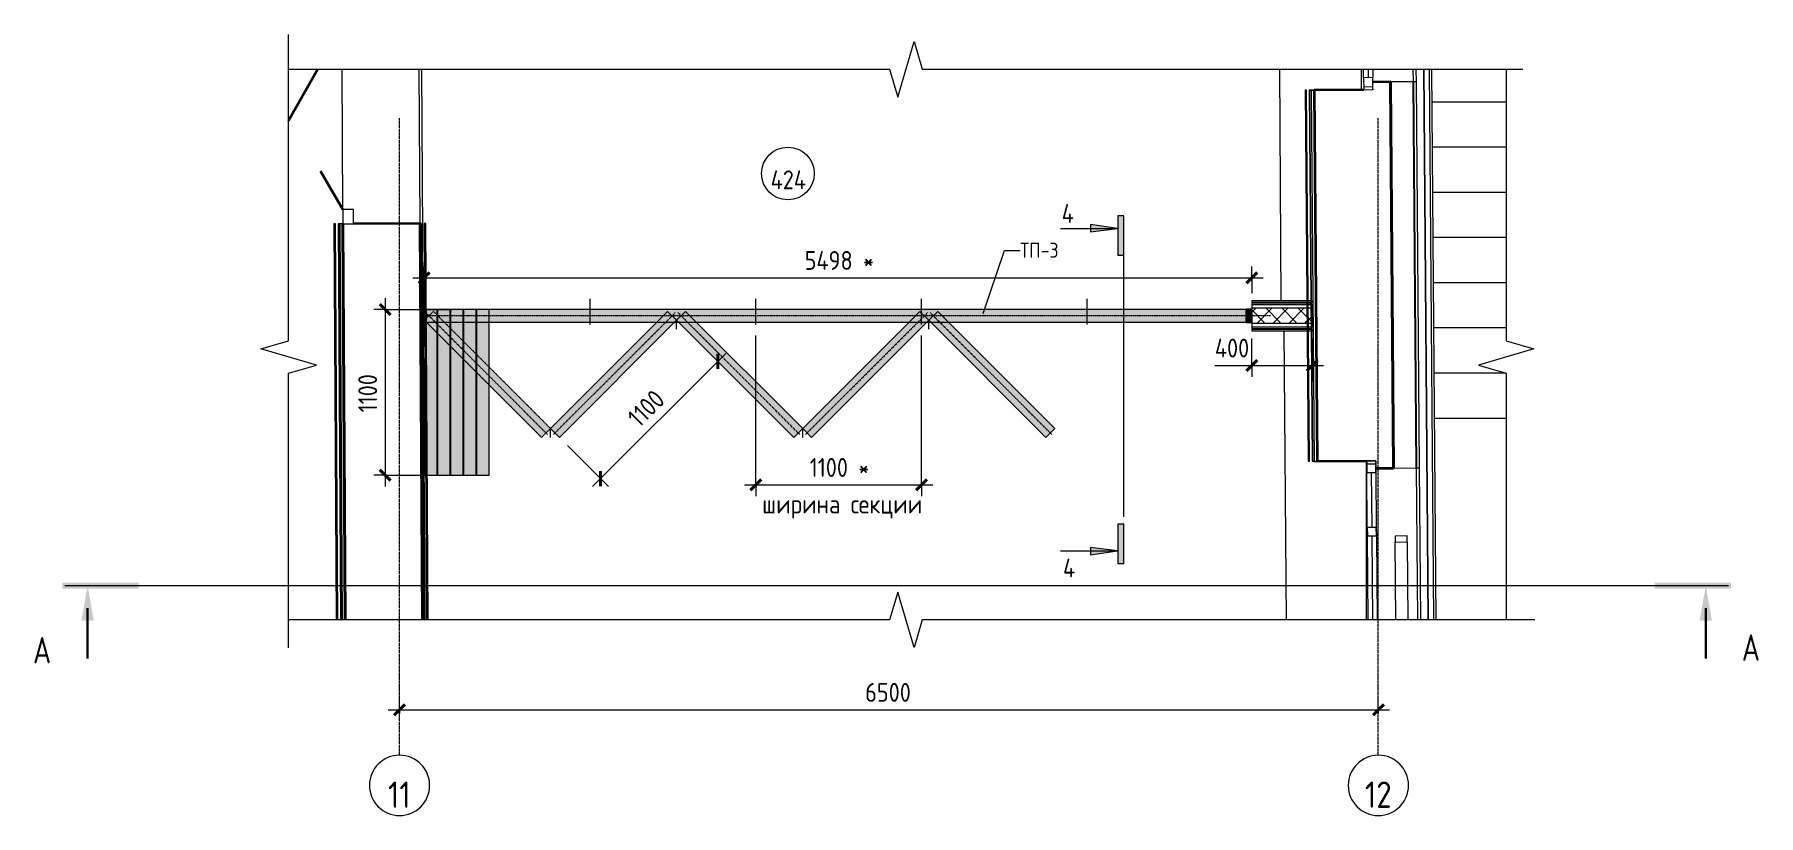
# Model space of a CAD drawing. Header units: millimetres. Extents: x -7839 to 81213, y -1545 to 30369.
# Drawn here: x 19232 to 30680, y 25182 to 30369 of the extents above; entities that cross this region are included whole.
import ezdxf

# ---------------------------------------------------------------- set-up
doc = ezdxf.new("R2010")
doc.units = ezdxf.units.MM
for name, pattern in [('ADSK_Линии сетки армирования', [4.5, 3, -1.5]), ('ADSK_Линия сетки', [25, 20, -2.5, 0, -2.5]), ('ADSK_Осевая', [14, 10, -2, 0, -2]), ('ADSK_Штриховая_ш3 п1_5', [4.5, 3, -1.5])]:
    doc.linetypes.add(name, pattern=pattern)
for name, color, linetype, lineweight in [('_ Окна', 7, 'Continuous', 9), ('Аннотация', 7, 'Continuous', 9), ('Двери', 7, 'Continuous', 9), ('Лестницы', 7, 'Continuous', 9), ('Марки помещений', 7, 'Continuous', 20), ('Окна', 7, 'Continuous', 9), ('Оси', 7, 'Continuous', 9), ('Перекрытие', 7, 'Continuous', 20), ('Размеры', 7, 'Continuous', 9), ('Размеры-50', 7, 'Continuous', 9), ('Разрезы', 7, 'Continuous', 9), ('Стены внутренние', 7, 'Continuous', 20), ('Стены наружные', 7, 'Continuous', 20), ('Стены несущие', 7, 'Continuous', 35), ('Стены отделка', 7, 'Continuous', 35), ('Стены штриховка', 7, 'Continuous', 9), ('Узлы', 7, 'Continuous', 20)]:
    doc.layers.add(name, color=color, linetype=linetype, lineweight=lineweight)
doc.layers.add('Линии', color=7, linetype='Continuous', lineweight=9, true_color=0x00a600)
doc.styles.add('GOST Common', font='GOST_Common.ttf', dxfattribs={"width": 0.9, "height": 175})
doc.styles.add('GOST Common_1', font='GOST_Common.ttf', dxfattribs={"width": 0.9, "height": 125})
doc.styles.add('GOST Common_2', font='GOST_Common.ttf', dxfattribs={"width": 0.9, "height": 100})
doc.styles.add('GOST Common_3', font='GOST_Common.ttf', dxfattribs={"width": 0.9, "height": 125})
doc.styles.add('GOST Common_4', font='GOST_Common.ttf', dxfattribs={"width": 0.8, "height": 175})
doc.dimstyles.new('ADSK_Основной_2_5_мм_Округление_до_1_мм', dxfattribs={"dimscale": 304.8, "dimtxt": 125.714375, "dimasz": 0.231955, "dimexe": 0.246063, "dimexo": 0.246063, "dimgap": 0.049213, "dimtad": 1, "dimdec": 0, "dimdsep": 46, "dimtxsty": 'GOST Common_1', "dimblk1": 'OBLIQUE', "dimblk2": 'OBLIQUE', "dimsah": 1, "dimcen": 0.09, "dimdle": 0.246063, "dimazin": 2, "dimtfac": 1, "dimtdec": 4, "dimtix": 1, "dimtmove": 0, "dimatfit": 3, "dimfxl": 1, "dimtvp": 1, "dimtolj": 1, "dimtzin": 0, "dimlwd": 20, "dimlwe": 20, "dimarcsym": 2})
doc.dimstyles.new('ADSK_Основной_2_5_мм_Округление_до_1_мм_1', dxfattribs={"dimscale": 304.8, "dimtxt": 125.714375, "dimasz": 0.231955, "dimexe": 0.246063, "dimexo": 0.246063, "dimgap": 0.049213, "dimtad": 1, "dimdec": 0, "dimdsep": 46, "dimtxsty": 'GOST Common_1', "dimblk1": 'OBLIQUE', "dimblk2": 'OBLIQUE', "dimsah": 1, "dimcen": 0.09, "dimdle": 0.246063, "dimazin": 2, "dimtfac": 1, "dimtdec": 4, "dimtix": 1, "dimtmove": 1, "dimatfit": 3, "dimfxl": 1, "dimtvp": 1, "dimtolj": 1, "dimtzin": 0, "dimlwd": 20, "dimlwe": 20, "dimarcsym": 2})

msp = doc.modelspace()

# ---------------------------------------------------------------- texts
at = {"layer": 'Аннотация', "line_spacing_factor": 1.022766}
for s, insert, char_height, width, attachment_point, style in [('\\pxt1.44,2.88,4.32,5.76,7.2,8.64,10.08,11.52,12.96,14.4,15.84,17.28,18.72,20.16,21.6,23.04,24.48,25.92,27.36,28.8,30.24,31.68,33.12,34.56,36,37.44,38.88,40.32,41.76,43.2,44.64,46.08;{4}', (26052.537, 29242.848), 125, 93.1725, 1, 'GOST Common_3'), ('\\pxt1.8,3.6,5.4,7.2,9,10.8,12.6,14.4,16.2,18,19.8,21.6,23.4,25.2,27,28.8,30.6,32.4,34.2,36,37.8,39.6,41.4,43.2,45,46.8,48.6,50.4,52.2,54,55.8,57.6;{ТП-3}', (25776.316, 28986.713), 100, 327.6, 1, 'GOST Common_2'), ('\\pxqr,t1.44,2.88,4.32,5.76,7.2,8.64,10.08,11.52,12.96,14.4,15.84,17.28,18.72,20.16,21.6,23.04,24.48,25.92,27.36,28.8,30.24,31.68,33.12,34.56,36,37.44,38.88,40.32,41.76,43.2,44.64,46.08;{4}', (26142.087, 26888.742), 125, 90.4455, 3, 'GOST Common_3')]:
    msp.add_mtext(s, dxfattribs=dict(at, insert=insert, char_height=char_height, width=width, attachment_point=attachment_point, style=style))
at = {"layer": 'Марки помещений', "lineweight": 9, "insert": (24237.476, 29404.153), "char_height": 125, "width": 261.9, "attachment_point": 5, "line_spacing_factor": 1.022766, "style": 'GOST Common_3'}
msp.add_mtext('\\pxqc,t1.8,3.6,5.4,7.2,9,10.8,12.6,14.4,16.2,18,19.8,21.6,23.4,25.2,27,28.8,30.6,32.4,34.2,36,37.8,39.6,41.4,43.2,45,46.8,48.6,50.4,52.2,54,55.8,57.6;{424}', dxfattribs=at)
at = {"layer": 'Оси', "char_height": 175, "attachment_point": 5, "line_spacing_factor": 1.022766, "style": 'GOST Common'}
for s, insert, width in [('\\pxqc,t0.25714,0.51429,0.77143,1.02857,1.28571,1.54286,1.8,2.05714,2.31429,2.57143,2.82857,3.08571,3.34286,3.6,3.85714,4.11429,4.37143,4.62857,4.88571,5.14286,5.4,5.65714,5.91429,6.17143,6.42857,6.68571,6.94286,7.2,7.45714,7.71429,7.97143,8.22857;{11}', (21654.854, 25320.334), 157.95), ('\\pxqc,t0.25714,0.51429,0.77143,1.02857,1.28571,1.54286,1.8,2.05714,2.31429,2.57143,2.82857,3.08571,3.34286,3.6,3.85714,4.11429,4.37143,4.62857,4.88571,5.14286,5.4,5.65714,5.91429,6.17143,6.42857,6.68571,6.94286,7.2,7.45714,7.71429,7.97143,8.22857;{12}', (28154.854, 25320.334), 193.5)]:
    msp.add_mtext(s, dxfattribs=dict(at, insert=insert, width=width))
at = {"layer": 'Разрезы', "char_height": 175, "width": 129.6, "attachment_point": 5, "line_spacing_factor": 1.022766, "style": 'GOST Common_4'}
for insert in [(19282.238, 26279.697), (30629.345, 26297.097)]:
    msp.add_mtext('\\pxqc,t2.90286,5.80571,8.70857,11.61143,14.51429,17.41714,20.32,23.22286,26.12571,29.02857,31.93143,34.83429,37.73714,40.64,43.54286,46.44571,49.34857,52.25143,55.15429,58.05714,60.96,63.86286,66.76571,69.66857,72.57143,75.47429,78.37714,81.28,84.18286,87.08571,89.98857,92.89143;{А}', dxfattribs=dict(at, insert=insert))

# ---------------------------------------------------------------- blocks, each defined once
blk = doc.blocks.new('Дверь-Alumark_двупольная с глухим окном_S70 - 1400х2200 алюм ост Д30л-6298667-Узел 12')
at = {"layer": 'Двери', "lineweight": 35}
for p, q in [((48308, 30138), (48113, 29796)), ((48474, 29206), (48325, 29461))]:
    blk.add_line(p, q, dxfattribs=at)
at = {"layer": 'Двери'}
for p, q in [((48544, 29207), (48474, 29206)), ((48474, 29206), (48474, 29111)), ((48544, 29112), (48544, 29207)), ((48474, 29111), (48544, 29112))]:
    blk.add_line(p, q, dxfattribs=at)
blk = doc.blocks.new('окно трехпол с фрамугой - 1700-2320_h_ _нов_-2116873-Узел 12')
at = {"layer": '_ Окна', "lineweight": 20}
for p, q in [((55273, 27458), (55273, 27538)), ((55273, 27538), (55333, 27538)), ((55333, 27538), (55333, 27458)), ((55333, 27458), (55273, 27458)), ((55277, 27038), (55276, 27098)), ((55276, 27098), (55336, 27098)), ((55337, 27038), (55277, 27038)), ((55336, 27098), (55337, 27038))]:
    blk.add_line(p, q, dxfattribs=at)
at = {"layer": '_ Окна'}
for p, q in [((55273, 27518), (55333, 27518)), ((55303, 27458), (55306, 27098)), ((55307, 27038), (55311, 26482))]:
    blk.add_line(p, q, dxfattribs=at)
at = {"layer": 'Окна'}
for p, q in [((55333, 27538), (55273, 27538)), ((55273, 27538), (55273, 27458)), ((55333, 27458), (55333, 27538)), ((55276, 27098), (55273, 27458)), ((55333, 27458), (55336, 27098)), ((55276, 27098), (55277, 27038)), ((55281, 26482), (55277, 27038)), ((55337, 27038), (55336, 27098)), ((55337, 27038), (55341, 26482))]:
    blk.add_line(p, q, dxfattribs=at)
blk = doc.blocks.new('окно трехпол с фрамугой - 1700-2320_h_ _нов_-V4-Узел 12')
at = {"layer": '_ Окна'}
for p, q in [((55282, 30138), (55282, 30083)), ((55253, 30022), (55313, 30023))]:
    blk.add_line(p, q, dxfattribs=at)
at = {"layer": '_ Окна', "lineweight": 20}
for p, q in [((55312, 30083), (55252, 30082)), ((55252, 30082), (55253, 30002)), ((55253, 30002), (55313, 30003)), ((55313, 30003), (55312, 30083))]:
    blk.add_line(p, q, dxfattribs=at)
at = {"layer": 'Окна'}
for p, q in [((55252, 30082), (55252, 30138)), ((55312, 30138), (55312, 30083)), ((55252, 30082), (55253, 30002)), ((55253, 30002), (55313, 30003)), ((55313, 30003), (55312, 30083))]:
    blk.add_line(p, q, dxfattribs=at)
blk = doc.blocks.new('Створка открывания111 - Створка открывания-5599604-Узел 12')
at = {"layer": '_ Окна', "lineweight": 20}
for p, q in [((55541, 27039), (55461, 27038)), ((55461, 27038), (55462, 26998)), ((55542, 26999), (55541, 27039)), ((55462, 26998), (55542, 26999))]:
    blk.add_line(p, q, dxfattribs=at)
at = {"layer": 'Окна'}
for p, q in [((55466, 26482), (55462, 26998)), ((55542, 26999), (55546, 26482))]:
    blk.add_line(p, q, dxfattribs=at)
blk = doc.blocks.new('ADSK_Узлы_ЛинияРазрываОдиночная - По умолчанию-3720539-Узел 12')
at = {"layer": 'Узлы'}
for p, q in [((56198, 30138), (56198, 28335)), ((56382, 28281), (56014, 28173)), ((56198, 28335), (56382, 28281)), ((56014, 28173), (56198, 28119)), ((56198, 28119), (56198, 26482))]:
    blk.add_line(p, q, dxfattribs=at)
blk = doc.blocks.new('ADSK_Узлы_ЛинияРазрываОдиночная - По умолчанию-3674022-Узел 12')
at = {"layer": 'Узлы'}
for p, q in [((52158, 29954), (52267, 30323)), ((52267, 30323), (52321, 30138)), ((48113, 30138), (52104, 30138)), ((52104, 30138), (52158, 29954)), ((52321, 30138), (56310, 30138))]:
    blk.add_line(p, q, dxfattribs=at)
blk = doc.blocks.new('ADSK_Узлы_ЛинияРазрываОдиночная - По умолчанию-3674257-Узел 12')
at = {"layer": 'Узлы'}
for p, q in [((52158, 26666), (52104, 26482)), ((52267, 26298), (52158, 26666)), ((52104, 26482), (48113, 26482)), ((52321, 26482), (52267, 26298)), ((56389, 26482), (52321, 26482))]:
    blk.add_line(p, q, dxfattribs=at)
blk = doc.blocks.new('ADSK_Узлы_ЛинияРазрываОдиночная - По умолчанию-3720582-Узел 12')
at = {"layer": 'Узлы'}
for p, q in [((48113, 28335), (48113, 30369)), ((47929, 28281), (48113, 28335)), ((48298, 28173), (47929, 28281)), ((48113, 28119), (48298, 28173)), ((48113, 26295), (48113, 28119))]:
    blk.add_line(p, q, dxfattribs=at)
blk = doc.blocks.new('Ось сетки - Круг_Ø8 мм-8258-Узел 12')
at = {"layer": 'Оси', "lineweight": 20}
for start, end in [(0, 180), (180, 0)]:
    blk.add_arc((48850, 25382), 200, start, end, dxfattribs=at)
blk = doc.blocks.new('DIMBLOCK17-Узел 12')
at = {"layer": 'Размеры-50', "lineweight": 20, "transparency": 16777216}
for p, q in [((21580, 25884), (28230, 25884)), ((21655, 25884), (21655, 25959)), ((21655, 25884), (21655, 25859)), ((28155, 25884), (28155, 25959)), ((28155, 25884), (28155, 25859))]:
    blk.add_line(p, q, dxfattribs=at)
at = {"layer": 'Размеры-50', "lineweight": 40, "transparency": 16777216}
for p, q in [((21655, 25884), (21620, 25848)), ((21655, 25884), (21691, 25919)), ((28155, 25884), (28120, 25848)), ((28155, 25884), (28191, 25919))]:
    blk.add_line(p, q, dxfattribs=at)
at = {"layer": 'Размеры-50', "color": 0, "lineweight": 20, "transparency": 16777216, "insert": (24748, 26062), "char_height": 125, "width": 378.42, "attachment_point": 1, "line_spacing_factor": 1.022761, "style": 'GOST Common_1'}
blk.add_mtext('6500', dxfattribs=at)
blk = doc.blocks.new('_Oblique')
at = {"color": 0, "linetype": 'ByBlock', "lineweight": -2}
blk.add_line((-0.5, -0.5), (0.5, 0.5), dxfattribs=at)
blk = doc.blocks.new('ADSK_Марка_Помещение_ОдноЗначение - Номер-159740-Узел 12')
at = {"layer": 'Марки помещений'}
blk.add_circle((51429, 29446), 175, dxfattribs=at)
blk = doc.blocks.new('DIMBLOCK18-Узел 12')
at = {"layer": 'Размеры-50', "lineweight": 20, "transparency": 16777216}
for p, q in [((27316, 28170), (27316, 28351)), ((27716, 28170), (27716, 28351)), ((27070, 28170), (27317, 28170)), ((27241, 28170), (27791, 28170)), ((27316, 28170), (27316, 28095)), ((27317, 28170), (27516, 28170)), ((27716, 28170), (27716, 28095))]:
    blk.add_line(p, q, dxfattribs=at)
at = {"layer": 'Размеры-50', "lineweight": 40, "transparency": 16777216}
for p, q in [((27316, 28170), (27281, 28135)), ((27316, 28170), (27351, 28206)), ((27716, 28170), (27681, 28135)), ((27716, 28170), (27751, 28206))]:
    blk.add_line(p, q, dxfattribs=at)
at = {"layer": 'Размеры-50', "color": 0, "lineweight": 20, "transparency": 16777216, "insert": (27070, 28349), "char_height": 125, "width": 296.6, "attachment_point": 1, "line_spacing_factor": 1.022761, "style": 'GOST Common_1'}
blk.add_mtext('400', dxfattribs=at)
blk = doc.blocks.new('DIMBLOCK19-Узел 12')
at = {"layer": 'Размеры-50', "lineweight": 20, "transparency": 16777216}
for p, q in [((24021, 27378), (24021, 28369)), ((25121, 27378), (25121, 28369)), ((23946, 27378), (25196, 27378)), ((24021, 27378), (24021, 27303)), ((25121, 27378), (25121, 27303))]:
    blk.add_line(p, q, dxfattribs=at)
at = {"layer": 'Размеры-50', "lineweight": 40, "transparency": 16777216}
for p, q in [((24021, 27378), (23986, 27342)), ((24021, 27378), (24057, 27413)), ((25121, 27378), (25086, 27342)), ((25121, 27378), (25157, 27413))]:
    blk.add_line(p, q, dxfattribs=at)
at = {"layer": 'Размеры-50', "color": 0, "lineweight": 20, "transparency": 16777216, "char_height": 125, "attachment_point": 1, "line_spacing_factor": 1.022761, "style": 'GOST Common_1'}
for s, insert, width in [('1100 *', (24379, 27556), 460.24), ('ширина секции', (24064, 27313), 1217.09)]:
    blk.add_mtext(s, dxfattribs=dict(at, insert=insert, width=width))
blk = doc.blocks.new('DIMBLOCK20-Узел 12')
at = {"layer": 'Размеры-50', "lineweight": 20, "transparency": 16777216}
for p, q in [((21560, 28543), (21485, 28543)), ((21560, 28618), (21560, 27368)), ((21560, 28543), (22006, 28543)), ((21560, 27443), (21485, 27443)), ((21560, 27443), (22006, 27443))]:
    blk.add_line(p, q, dxfattribs=at)
at = {"layer": 'Размеры-50', "lineweight": 40, "transparency": 16777216}
for p, q in [((21560, 28543), (21525, 28578)), ((21560, 28543), (21595, 28507)), ((21560, 27443), (21525, 27478)), ((21560, 27443), (21595, 27407))]:
    blk.add_line(p, q, dxfattribs=at)
at = {"layer": 'Размеры-50', "color": 0, "lineweight": 20, "transparency": 16777216, "insert": (21382, 27859), "char_height": 125, "width": 322.17, "attachment_point": 1, "rotation": 90, "line_spacing_factor": 1.022761, "style": 'GOST Common_1'}
blk.add_mtext('1100', dxfattribs=at)
blk = doc.blocks.new('DIMBLOCK21-Узел 12')
at = {"layer": 'Размеры-50', "lineweight": 20, "transparency": 16777216}
for p, q in [((21743, 28753), (27391, 28753)), ((21818, 28753), (21818, 28828)), ((21818, 28753), (21818, 28295)), ((27316, 28753), (27316, 28828)), ((27316, 28753), (27316, 28651))]:
    blk.add_line(p, q, dxfattribs=at)
at = {"layer": 'Размеры-50', "lineweight": 40, "transparency": 16777216}
for p, q in [((21818, 28753), (21783, 28718)), ((21818, 28753), (21854, 28788)), ((27316, 28753), (27281, 28718)), ((27316, 28753), (27351, 28788))]:
    blk.add_line(p, q, dxfattribs=at)
at = {"layer": 'Размеры-50', "color": 0, "lineweight": 20, "transparency": 16777216, "insert": (24346, 28931), "char_height": 125, "width": 529.28, "attachment_point": 1, "line_spacing_factor": 1.022761, "style": 'GOST Common_1'}
blk.add_mtext('5498 *', dxfattribs=at)
blk = doc.blocks.new('DIMBLOCK22-Узел 12')
at = {"layer": 'Размеры-50', "lineweight": 20, "transparency": 16777216}
for p, q in [((23769, 28198), (23549, 28418)), ((22938, 27367), (23822, 28251)), ((23769, 28198), (23822, 28145)), ((22991, 27420), (22771, 27640)), ((22991, 27420), (23044, 27367))]:
    blk.add_line(p, q, dxfattribs=at)
at = {"layer": 'Размеры-50', "lineweight": 40, "transparency": 16777216}
for p, q in [((23769, 28198), (23769, 28248)), ((23769, 28198), (23769, 28148)), ((22991, 27420), (22991, 27470)), ((22991, 27420), (22991, 27370))]:
    blk.add_line(p, q, dxfattribs=at)
at = {"layer": 'Размеры-50', "color": 0, "lineweight": 20, "transparency": 16777216, "insert": (23159, 27840), "char_height": 125, "width": 322.17, "attachment_point": 1, "rotation": 45, "line_spacing_factor": 1.022761, "style": 'GOST Common_1'}
blk.add_mtext('1100', dxfattribs=at)
blk = doc.blocks.new('Разрез - Номер вида сзади_3_5 мм-16063-Узел 12')
at = {"layer": 'Разрезы'}
for points in [[(57184, 26729), (57184, 26689), (57691, 26689), (57691, 26729)], [(57565, 26475), (57524, 26709), (57483, 26475)]]:
    blk.add_hatch(color=256, dxfattribs=at).paths.add_polyline_path(points)
at = {"layer": 'Разрезы', "lineweight": 30}
blk.add_line((57524, 26559), (57524, 26225), dxfattribs=at)
blk = doc.blocks.new('Разрез - Номер вида спереди_3_5 мм-16061-Узел 12')
at = {"layer": 'Разрезы'}
for points in [[(47118, 26729), (47118, 26689), (46612, 26689), (46612, 26729)], [(46737, 26475), (46779, 26709), (46820, 26475)]]:
    blk.add_hatch(color=256, dxfattribs=at).paths.add_polyline_path(points)
at = {"layer": 'Разрезы', "lineweight": 30}
blk.add_line((46779, 26559), (46779, 26225), dxfattribs=at)

# ---------------------------------------------------------------- dimensions: what is measured, and where the dimension line sits
at = {"layer": 'Размеры', "lineweight": 20}
for base, p1, p2, override, picture, middle in [((27315.893, 28753.066), (21818.153, 28220), (27315.893, 28575.824), {"dimpost": '<>*', "dimfxl": 5509.242216}, 'DIMBLOCK21-Узел 12', (24567.023, 28830.566)), ((28155.27, 25883.56), (21655.27, 25933.552), (28155.27, 25933.552), {"dimpost": '<>', "dimfxl": 6500}, 'DIMBLOCK17-Узел 12', (24905.27, 25961.06))]:
    dim = msp.add_linear_dim(base=base, p1=p1, p2=p2, dimstyle='ADSK_Основной_2_5_мм_Округление_до_1_мм', override=override, dxfattribs=at)
    dim.commit()
    dim.dimension.update_dxf_attribs({"geometry": picture, "text_midpoint": middle})
for base, p1, p2, angle, picture, middle in [((21560, 27442.824), (22080.754, 28542.824), (22080.754, 27442.824), 90, 'DIMBLOCK20-Узел 12', (21482.5, 27992.824)), ((23768.534, 28198.202), (22717.794, 27693.308), (23495.611, 28471.125), 45, 'DIMBLOCK22-Узел 12', (23324.824, 27864.094))]:
    dim = msp.add_linear_dim(base=base, p1=p1, p2=p2, angle=angle, dimstyle='ADSK_Основной_2_5_мм_Округление_до_1_мм', override={"dimpost": '<>', "dimfxl": 1100}, dxfattribs=at)
    dim.commit()
    dim.dimension.update_dxf_attribs({"geometry": picture, "text_midpoint": middle})
dim = msp.add_linear_dim(base=(25121.182, 27377.599), p1=(24021.182, 28443.824), p2=(25121.182, 28443.824), text='<>\\Xширина секции', dimstyle='ADSK_Основной_2_5_мм_Округление_до_1_мм', override={"dimpost": '<>*', "dimfxl": 1100}, dxfattribs=at)
dim.commit()
dim.dimension.update_dxf_attribs({"geometry": 'DIMBLOCK19-Узел 12', "text_midpoint": (24571.182, 27377.599)})
dim = msp.add_linear_dim(base=(27715.893, 28170.218), p1=(27315.893, 28425.824), p2=(27715.893, 28425.824), dimstyle='ADSK_Основной_2_5_мм_Округление_до_1_мм_1', override={"dimpost": '<>', "dimfxl": 400}, dxfattribs=at)
dim.commit()
dim.dimension.update_dxf_attribs({"geometry": 'DIMBLOCK18-Узел 12', "text_midpoint": (27218.043, 28265.238), "dimtype": 160})

# ---------------------------------------------------------------- hatches: boundary and pattern name
h = msp.add_hatch(color=253)
h.dxf.hatch_style = 1
h.paths.add_polyline_path([(27315.893, 28542.824), (27277.48, 28542.824), (27277.48, 28458.824), (27315.893, 28458.824)])
at = {"layer": 'Стены внутренние', "lineweight": 9}
h = msp.add_hatch(dxfattribs=at)
h.set_pattern_fill('FP_1', color=256, style=0, pattern_type=2)
h.set_pattern_definition([(45, (-27194.296, 0), (-53.03301, 53.03301), []), (135, (-27194.296, 0), (-53.03301, -53.03301), [])])
h.paths.add_polyline_path([(27318.271, 28450.824), (27681.062, 28450.824), (27680.253, 28550.824), (27315.893, 28550.824), (27315.893, 28450.824)])
h.paths.add_polyline_path([(27691.062, 28450.824), (27715.893, 28450.824), (27715.893, 28550.824), (27690.254, 28550.824), (27690.68, 28498.138)])
at = {"layer": 'Узлы'}
for points in [[(26244.57, 29059.04), (26424.194, 29081.095), (26244.57, 29106.339), (26244.57, 29086.25)], [(26465.13, 28902.838), (26465.13, 29164.693), (26425.13, 29164.693), (26425.13, 28902.838)], [(26465.13, 26855.777), (26465.13, 27117.632), (26425.13, 27117.632), (26425.13, 26855.777)], [(26244.57, 26914.13), (26424.194, 26939.375), (26244.57, 26961.43)]]:
    msp.add_hatch(color=256, dxfattribs=at).paths.add_polyline_path(points)
at = {"layer": 'Узлы', "true_color": 0xffffff}
for points in [[(21860.892, 28458.824), (27318.271, 28458.824), (27318.271, 28542.824), (21818.153, 28542.824), (21818.153, 28458.824), (21854.819, 28458.824)], [(21906.754, 27442.824), (21906.754, 28458.824), (21822.754, 28458.824), (21822.754, 27442.824), (21860.892, 27442.824)], [(21908.754, 27442.824), (21992.754, 27442.824), (21992.754, 28458.824), (21908.754, 28458.824), (21908.754, 27517.952)], [(22033.318, 27442.824), (22078.754, 27442.824), (22078.754, 28458.824), (21994.754, 28458.824), (21994.754, 27442.824)], [(22164.754, 27442.824), (22164.754, 28458.824), (22080.754, 28458.824), (22080.754, 27442.824), (22088.322, 27442.824)], [(22250.754, 27442.824), (22250.754, 28458.824), (22166.754, 28458.824), (22166.754, 27442.824)], [(22717.794, 27693.308), (23483.31, 28458.824), (23364.516, 28458.824), (22658.397, 27752.705)], [(24273.429, 27693.308), (24332.826, 27752.705), (23626.707, 28458.824), (23507.913, 28458.824), (24187.401, 27779.335)], [(24392.222, 27693.308), (25157.738, 28458.824), (25038.944, 28458.824), (24332.826, 27752.705)], [(25947.857, 27693.308), (26007.254, 27752.705), (25301.135, 28458.824), (25182.341, 28458.824), (25861.83, 27779.335)]]:
    msp.add_hatch(color=7, dxfattribs=at).paths.add_polyline_path(points)
h = msp.add_hatch(color=7, dxfattribs=at)
h.paths.add_polyline_path([(22599, 27693.308), (22658.397, 27752.705), (22250.754, 28160.347), (22250.754, 28041.553), (22564.962, 27727.345)])
h.paths.add_polyline_path([(22166.754, 28125.553), (22166.754, 28244.347), (22164.754, 28246.347), (22164.754, 28127.553)])
h.paths.add_polyline_path([(22080.754, 28211.553), (22080.754, 28330.347), (22078.754, 28332.347), (22078.754, 28213.553)])
h.paths.add_polyline_path([(21994.754, 28297.553), (21994.754, 28416.347), (21992.754, 28418.347), (21992.754, 28299.553)])
h.paths.add_polyline_path([(21908.754, 28383.553), (21908.754, 28458.824), (21906.754, 28458.824), (21906.754, 28385.553)])

# ---------------------------------------------------------------- linework, layer by layer
msp.add_lwpolyline([(27315.893, 28542.824), (27277.48, 28542.824), (27277.48, 28458.824), (27315.893, 28458.824)], close=True)
at = {"layer": 'Аннотация'}
for p, q in [((25530.431, 28516.636), (25673.817, 28934.651)), ((25673.817, 28934.651), (25776.316, 28934.651))]:
    msp.add_line(p, q, dxfattribs=at)
at = {"layer": 'Лестницы'}
for p, q in [((29003.547, 29920.699), (28509.201, 29920.699)), ((29003.547, 29620.699), (28511.627, 29620.699)), ((29003.547, 29320.699), (28514.053, 29320.699)), ((29003.547, 29020.699), (28516.48, 29020.699)), ((29003.547, 28720.699), (28518.906, 28720.699)), ((29003.547, 28420.699), (28521.332, 28420.699)), ((28996.158, 28120.699), (28523.758, 28120.699)), ((28526.185, 27820.699), (29003.547, 27820.699))]:
    msp.add_line(p, q, dxfattribs=at)
at = {"layer": 'Линии', "color": 7, "lineweight": 20}
for p, q in [((26044.194, 29081.095), (26424.194, 29081.095)), ((27318.271, 28542.824), (21818.153, 28542.824)), ((21818.153, 28542.824), (21818.153, 28458.824)), ((21822.754, 28542.824), (21822.754, 27442.824)), ((21906.754, 28542.824), (21822.754, 28542.824)), ((21906.754, 27442.824), (21906.754, 28542.824)), ((21908.754, 28542.824), (21908.754, 27442.824)), ((21992.754, 28542.824), (21908.754, 28542.824)), ((21992.754, 27442.824), (21992.754, 28542.824)), ((21994.754, 28542.824), (21994.754, 27442.824)), ((22078.754, 28542.824), (21994.754, 28542.824)), ((22078.754, 27442.824), (22078.754, 28542.824)), ((22080.754, 28542.824), (22080.754, 27442.824)), ((22164.754, 28542.824), (22080.754, 28542.824)), ((22164.754, 27442.824), (22164.754, 28542.824)), ((22166.754, 28542.824), (22166.754, 27442.824)), ((22250.754, 28542.824), (22166.754, 28542.824)), ((22250.754, 27442.824), (22250.754, 28542.824)), ((27277.48, 28542.824), (27277.48, 28467.177)), ((27315.893, 28458.824), (27315.893, 28542.824)), ((27315.893, 28458.824), (27315.893, 28542.824)), ((21818.153, 28458.824), (27318.271, 28458.824)), ((21822.754, 27442.824), (21906.754, 27442.824)), ((21908.754, 27442.824), (21992.754, 27442.824)), ((21994.754, 27442.824), (22078.754, 27442.824)), ((22080.754, 27442.824), (22164.754, 27442.824)), ((22166.754, 27442.824), (22250.754, 27442.824)), ((26044.194, 26939.375), (26424.194, 26939.375))]:
    msp.add_line(p, q, dxfattribs=at)
at = {"layer": 'Линии', "color": 7}
for p, q in [((26424.194, 29081.095), (26244.57, 29106.339)), ((26244.57, 29106.339), (26244.57, 29059.04)), ((26244.57, 29059.04), (26424.194, 29081.095)), ((26465.13, 29164.693), (26425.13, 29164.693)), ((26425.13, 29164.693), (26425.13, 28902.838)), ((26465.13, 28902.838), (26465.13, 29164.693)), ((26425.13, 28902.838), (26465.13, 28902.838)), ((23436.214, 28530.522), (22658.397, 27752.705)), ((22921.182, 28443.824), (22921.182, 28613.824)), ((23495.611, 28471.125), (23436.214, 28530.522)), ((23555.008, 28530.522), (23495.611, 28471.125)), ((24332.826, 27752.705), (23555.008, 28530.522)), ((24021.182, 28443.824), (24021.182, 28613.824)), ((25110.643, 28530.522), (24332.826, 27752.705)), ((25170.04, 28471.125), (25110.643, 28530.522)), ((25121.182, 28443.824), (25121.182, 28613.824)), ((25229.437, 28530.522), (25170.04, 28471.125)), ((26007.254, 27752.705), (25229.437, 28530.522)), ((26221.182, 28443.824), (26221.182, 28613.824)), ((22717.794, 27693.308), (23495.611, 28471.125)), ((23495.611, 28471.125), (24273.429, 27693.308)), ((23495.611, 28411.125), (23495.611, 28471.125)), ((24392.222, 27693.308), (25170.04, 28471.125)), ((25170.04, 28471.125), (25947.857, 27693.308)), ((25170.04, 28411.125), (25170.04, 28471.125)), ((21813.153, 28065), (21813.153, 28220)), ((21818.153, 28065), (21818.153, 28220)), ((27723.153, 28065), (27723.153, 28220)), ((21821.182, 28017.302), (21821.182, 28077.302)), ((22658.397, 27752.705), (22717.794, 27693.308)), ((22658.397, 27692.705), (22658.397, 27752.705)), ((24273.429, 27693.308), (24332.826, 27752.705)), ((24332.826, 27752.705), (24392.222, 27693.308)), ((24332.826, 27692.705), (24332.826, 27752.705)), ((25947.857, 27693.308), (26007.254, 27752.705)), ((26465.13, 27117.632), (26425.13, 27117.632)), ((26425.13, 27117.632), (26425.13, 26855.777)), ((26465.13, 26855.777), (26465.13, 27117.632)), ((26424.194, 26939.375), (26244.57, 26961.43)), ((26244.57, 26961.43), (26244.57, 26914.13)), ((26244.57, 26914.13), (26424.194, 26939.375)), ((26425.13, 26855.777), (26465.13, 26855.777))]:
    msp.add_line(p, q, dxfattribs=at)
at = {"layer": 'Линии', "color": 7, "linetype": 'ADSK_Штриховая_ш3 п1_5'}
msp.add_line((26465.13, 27165.631), (26465.13, 28925.631), dxfattribs=at)
at = {"layer": 'Линии', "color": 7, "linetype": 'ADSK_Линии сетки армирования', "lineweight": 20}
for p, q in [((21880.579, 28530.522), (21821.182, 28471.125)), ((22658.397, 27752.705), (21880.579, 28530.522)), ((21821.182, 28471.125), (22599, 27693.308)), ((22599, 27693.308), (22658.397, 27752.705))]:
    msp.add_line(p, q, dxfattribs=at)
at = {"layer": 'Линии', "color": 7, "linetype": 'ADSK_Осевая'}
for p, q in [((22639.305, 27712.399), (21829.668, 28522.037)), ((27438.271, 28500.824), (21811.589, 28500.824))]:
    msp.add_line(p, q, dxfattribs=at)
at = {"layer": 'Линии', "color": 7, "linetype": 'ADSK_Осевая', "lineweight": 20}
for p, q in [((22677.489, 27712.399), (23487.126, 28522.037)), ((24313.734, 27712.399), (23504.096, 28522.037)), ((24351.917, 27712.399), (25161.555, 28522.037)), ((25988.162, 27712.399), (25178.525, 28522.037))]:
    msp.add_line(p, q, dxfattribs=at)
at = {"layer": 'Оси', "linetype": 'ADSK_Линия сетки'}
for p, q in [((21655.27, 25581.786), (21655.27, 29812.735)), ((28155.27, 25581.786), (28155.27, 29812.735))]:
    msp.add_line(p, q, dxfattribs=at)
at = {"layer": 'Перекрытие'}
for p, q in [((21279.426, 29206.222), (21273.857, 30138.164)), ((27499.17, 30138.164), (27507.723, 28600.824)), ((28043.396, 30002.353), (28043.396, 30138.164)), ((27709.11, 29999.169), (27728.541, 29999.169)), ((27507.778, 28590.824), (27507.795, 28587.824)), ((27528.73, 28413.824), (27528.752, 28410.824)), ((27528.825, 28400.824), (27542.823, 26481.951)), ((28077.727, 27533.731), (27728.481, 27533.731)), ((28077.727, 26481.951), (28077.727, 27533.731))]:
    msp.add_line(p, q, dxfattribs=at)
at = {"layer": 'Разрезы', "lineweight": 20}
msp.add_line((19434.257, 26708.663), (30479.727, 26708.663), dxfattribs=at)
at = {"layer": 'Стены наружные'}
for p, q in [((28384.864, 30138.164), (28385.536, 30055.122)), ((28388.11, 30055.143), (28387.439, 30138.164)), ((28408.109, 30055.304), (28407.439, 30138.164)), ((28457.441, 30138.164), (28487.011, 26481.951)), ((28487.263, 26481.951), (28457.754, 30138.164)), ((28492.755, 30138.164), (28522.264, 26481.951)), ((28507.442, 30138.164), (28537.012, 26481.951)), ((28406.28, 27490.211), (28414.434, 26481.951)), ((28417.009, 26481.951), (28408.855, 27490.232)), ((28437.009, 26481.951), (28428.853, 27490.393))]:
    msp.add_line(p, q, dxfattribs=at)
at = {"layer": 'Стены несущие'}
for p, q in [((28058.525, 30002.475), (27728.536, 29999.807)), ((27728.536, 29999.807), (27748.472, 27534.892)), ((28238.115, 30053.93), (28118.119, 30052.959)), ((28118.524, 30002.961), (28118.532, 30001.961)), ((28235.549, 30052.909), (28238.123, 30052.93)), ((28256.285, 27488.998), (28235.549, 30052.909)), ((28235.549, 30052.909), (28256.285, 27488.998)), ((28238.123, 30052.93), (28238.115, 30053.93)), ((21279.994, 29111.223), (21295.706, 26481.951)), ((21295.706, 26481.951), (21280, 29110.223)), ((21789.985, 29114.271), (21349.993, 29111.642)), ((21789.985, 29114.271), (21805.715, 26481.951)), ((27748.472, 27534.892), (28078.461, 27537.561)), ((28138.863, 27488.048), (28256.285, 27488.998))]:
    msp.add_line(p, q, dxfattribs=at)
at = {"layer": 'Стены отделка', "lineweight": 9}
for p, q in [((21783.866, 30138.164), (21789.985, 29114.271)), ((21825.716, 26481.951), (21803.867, 30138.164)), ((27678.538, 29999.402), (27668.538, 29999.321)), ((27668.538, 29999.321), (27688.474, 27534.407)), ((27698.473, 27534.488), (27678.538, 29999.402)), ((27728.536, 29999.807), (27696.537, 29999.548)), ((27696.537, 29999.548), (27707.85, 28600.824)), ((27708.537, 29999.645), (27728.481, 27533.731)), ((28235.541, 30053.909), (28235.549, 30052.909)), ((28385.536, 30055.122), (28238.115, 30053.93)), ((28406.28, 27490.211), (28385.536, 30055.122)), ((28408.11, 30055.304), (28388.11, 30055.143)), ((28388.11, 30055.143), (28408.855, 27490.232)), ((28428.854, 27490.393), (28408.11, 30055.304)), ((21229.995, 29110.925), (21219.995, 29110.865)), ((21219.995, 29110.865), (21235.705, 26481.951)), ((21245.705, 26481.951), (21229.995, 29110.925)), ((21279.994, 29111.223), (21247.995, 29111.032)), ((21247.995, 29111.032), (21263.706, 26481.951)), ((21259.994, 29111.104), (21260, 29110.104)), ((21280, 29110.223), (21279.994, 29111.223)), ((21801.985, 29114.343), (21789.985, 29114.271)), ((21817.716, 26481.951), (21801.985, 29114.343)), ((21829.984, 29114.51), (21819.984, 29114.45)), ((21819.984, 29114.45), (21835.716, 26481.951)), ((21845.716, 26481.951), (21829.984, 29114.51)), ((27707.85, 28600.824), (27314.731, 28600.824)), ((27314.731, 28600.824), (27314.731, 28590.824)), ((27314.731, 28590.824), (27707.931, 28590.824)), ((27315.893, 28587.824), (27315.893, 28413.824)), ((27707.955, 28587.824), (27315.893, 28587.824)), ((27315.893, 28575.824), (27715.893, 28575.824)), ((27707.931, 28590.824), (27707.955, 28587.824)), ((27708.052, 28575.824), (27709.265, 28425.824)), ((27715.893, 28425.824), (27715.893, 28575.824)), ((27715.893, 28425.824), (27315.893, 28425.824)), ((27315.893, 28413.824), (27709.362, 28413.824)), ((27709.386, 28410.824), (27316.268, 28410.824)), ((27316.268, 28410.824), (27316.268, 28400.824)), ((27316.268, 28400.824), (27709.467, 28400.824)), ((27709.362, 28413.824), (27709.386, 28410.824)), ((27709.467, 28400.824), (27716.473, 27534.633)), ((27688.474, 27534.407), (27698.473, 27534.488)), ((27716.473, 27534.633), (27728.472, 27534.73)), ((27728.481, 27533.731), (27748.48, 27533.892)), ((27748.48, 27533.892), (27748.472, 27534.892)), ((28256.285, 27488.998), (28406.28, 27490.211)), ((28408.855, 27490.232), (28428.854, 27490.393))]:
    msp.add_line(p, q, dxfattribs=at)
at = {"layer": 'Стены штриховка'}
for p, q in [((27698.537, 29999.564), (27709.85, 28600.824)), ((21249.995, 29111.044), (21265.706, 26481.951)), ((21260, 29110.104), (21275.706, 26481.951)), ((21815.716, 26481.951), (21799.985, 29114.331)), ((27707.971, 28585.824), (27315.893, 28585.824)), ((27715.893, 28550.824), (27315.893, 28550.824)), ((27707.85, 28600.824), (27719.85, 28600.824)), ((27707.931, 28590.824), (27719.931, 28590.824)), ((27708.052, 28575.824), (27707.971, 28585.824)), ((27709.931, 28590.824), (27711.387, 28410.824)), ((27715.893, 28450.824), (27315.893, 28450.824)), ((27315.893, 28415.824), (27709.346, 28415.824)), ((27709.346, 28415.824), (27709.265, 28425.824)), ((27709.386, 28410.824), (27721.387, 28410.824)), ((27709.467, 28400.824), (27721.468, 28400.824)), ((27711.467, 28400.824), (27718.473, 27534.65))]:
    msp.add_line(p, q, dxfattribs=at)

# ---------------------------------------------------------------- block references
at = {"layer": 'Двери'}
msp.add_blockref('Дверь-Alumark_двупольная с глухим окном_S70 - 1400х2200 алюм ост Д30л-6298667-Узел 12', (-27194.296, 0), dxfattribs=at)
at = {"layer": 'Марки помещений'}
msp.add_blockref('ADSK_Марка_Помещение_ОдноЗначение - Номер-159740-Узел 12', (-27194.296, 0), dxfattribs=at)
at = {"layer": 'Окна'}
for name in ['окно трехпол с фрамугой - 1700-2320_h_ _нов_-V4-Узел 12', 'окно трехпол с фрамугой - 1700-2320_h_ _нов_-2116873-Узел 12', 'Створка открывания111 - Створка открывания-5599604-Узел 12']:
    msp.add_blockref(name, (-27194.296, 0), dxfattribs=at)
at = {"layer": 'Оси', "lineweight": 20}
for p in [(-27194.296, 0), (-20694.296, 0)]:
    msp.add_blockref('Ось сетки - Круг_Ø8 мм-8258-Узел 12', p, dxfattribs=at)
at = {"layer": 'Разрезы', "lineweight": 50}
for name in ['Разрез - Номер вида спереди_3_5 мм-16061-Узел 12', 'Разрез - Номер вида сзади_3_5 мм-16063-Узел 12']:
    msp.add_blockref(name, (-27194.296, 0), dxfattribs=at)
at = {"layer": 'Узлы'}
for name in ['ADSK_Узлы_ЛинияРазрываОдиночная - По умолчанию-3720582-Узел 12', 'ADSK_Узлы_ЛинияРазрываОдиночная - По умолчанию-3674022-Узел 12', 'ADSK_Узлы_ЛинияРазрываОдиночная - По умолчанию-3720539-Узел 12', 'ADSK_Узлы_ЛинияРазрываОдиночная - По умолчанию-3674257-Узел 12']:
    msp.add_blockref(name, (-27194.296, 0), dxfattribs=at)

msp.set_redraw_order([(e.dxf.handle, doc.entitydb.next_handle()) for e in msp.query("TEXT MTEXT ATTDEF DIMENSION ARC_DIMENSION")])  # texts and dimensions are drawn at this point

doc.saveas('drawing.dxf')
